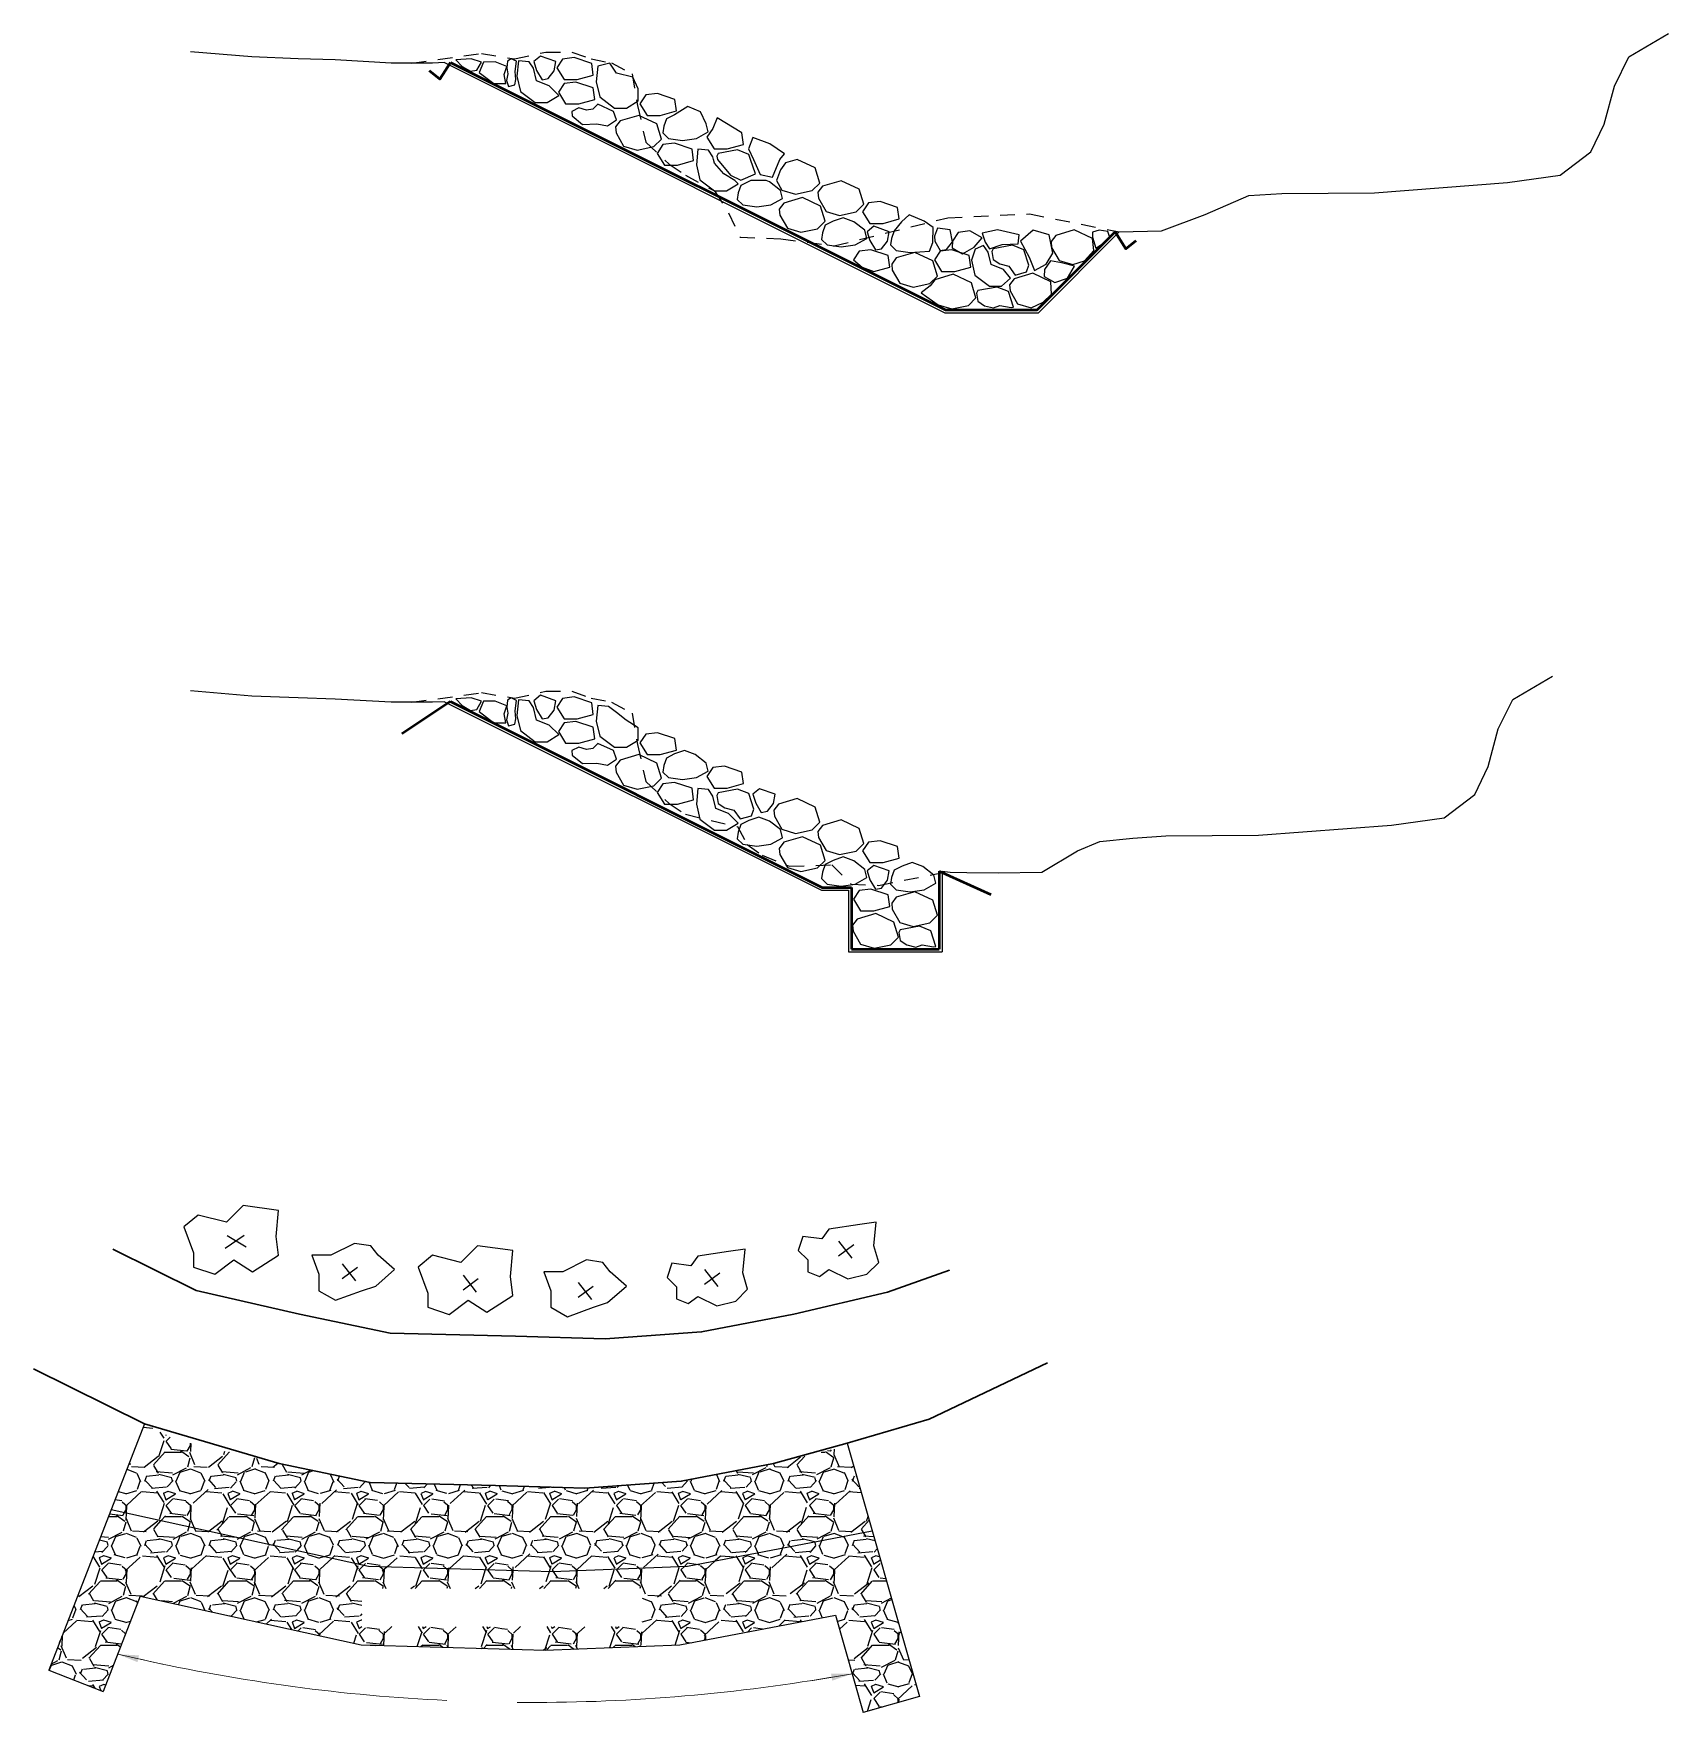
# Model space of a CAD drawing. Header units: feet. Extents: x 425 to 893, y 594 to 1262.
# Drawn here: x 425.46 to 439.44, y 621.18 to 635.53 of the extents above; entities that cross this region are included whole.
import ezdxf

# ---------------------------------------------------------------- set-up
doc = ezdxf.new("R2010")
doc.units = ezdxf.units.FT
doc.header["$MEASUREMENT"] = 0
doc.linetypes.add('HIDDEN', pattern=[0.375, 0.25, -0.125])
for name, color, linetype, lineweight in [('2.Tblk.Text.User', 7, 'Continuous', 18), ('Geotextile', 250, 'Continuous', 53), ('Ground', 252, 'Continuous', 30), ('Streambed', 163, 'Continuous', 35)]:
    doc.layers.add(name, color=color, linetype=linetype, lineweight=lineweight)
for name, color, linetype in [('Existing ground', 7, 'Continuous'), ('Riprap Hatch', 253, 'Continuous'), ('Veg.', 102, 'Continuous')]:
    doc.layers.add(name, color=color, linetype=linetype)
doc.styles.add('Notes_Dimensions', font='romans.shx', dxfattribs={"height": 0.078})
doc.dimstyles.get("Standard").update_dxf_attribs({"dimtxt": 0.078, "dimasz": 0.18, "dimexe": 0.18, "dimexo": 0.0625, "dimgap": 0.09, "dimtad": 0, "dimtih": 1, "dimtoh": 1, "dimdec": 4, "dimzin": 0, "dimdsep": 46, "dimtxsty": 'Notes_Dimensions', "dimcen": 0.09, "dimclrd": 256, "dimclre": 256, "dimclrt": 256, "dimadec": 0, "dimazin": 0, "dimtfac": 1, "dimtdec": 4, "dimtofl": 0, "dimtmove": 0, "dimatfit": 3, "dimfxl": 0, "dimtolj": 1, "dimtzin": 0, "dimlwd": -1, "dimlwe": -1, "dimarcsym": 0})
pattern_1 = [(228.0128, (0.396, 0.55), (-4.399999027686989, -4.950000737883986), [0.0739948, -7.325498400000001]), (184.9697, (0.3465, 0.4950000000000001), (6.6000005783347, 0.5499952188538786), [0.1269774, -12.57075875]), (132.5104, (0.22, 0.484), (5.499994895090746, -6.050004770629159), [0.08953340000000001, -8.8638176]), (267.2737, (0.005500000000000001, 0.3465), (0.5499978097499547, 11.00000016223541), [0.1156309, -11.4474569]), (292.8337, (0, 0.231), (-2.750005447990427, 6.599998026477778), [0.11338525, -11.22515515]), (357.2737, (0.044, 0.1265), (-11.00000016223541, 0.5499978097499554), [0.1156309, -11.4474569]), (37.6942, (0.1595, 0.121), (-7.150004040089887, -5.499994722838291), [0.15291595, -15.13866695]), (72.2553, (0.2805, 0.2145), (3.850005919487975, 12.09999792718155), [0.1443684, -14.29247655]), (121.4296, (0.3245, 0.352), (-4.400004528797001, 7.149997270070912), [0.1160225, -11.48624015]), (175.2364, (0.264, 0.451), (6.050000520475772, -0.5499953429636933), [0.1324576, -6.490419650000001]), (222.3974, (0.132, 0.462), (-6.60000404309028, -6.049995645107765), [0.1712964, -16.95835625]), (138.8141, (0.55, 0.341), (-3.850001620743144, 3.299998522338516), [0.05846555, -5.788114200000001]), (171.4692, (0.5060000000000001, 0.3795), (7.149999056648321, -1.100004350521885), [0.11123035, -11.01183105]), (225, (0.396, 0.396), (-6.106226635438361e-17, -0.5500001701969238), [0.07778155, -0.7000356]), (203.1986, (0.3575, 0.462), (2.749999851866892, 1.10000072889567), [0.0418869, -4.14678825]), (291.8014, (0.319, 0.4455000000000001), (-0.5499999507753568, 1.650000150155924), [0.05923665, -2.9026041]), (30.9638, (0.341, 0.3905), (1.649998912258399, 1.100001365947403), [0.09621095, -3.11081265]), (161.5651, (0.4235, 0.4400000000000001), (1.100000239026129, -0.5499991217724893), [0.06957005000000002, -1.66968285]), (16.38950000000001, (0, 0.4455000000000001), (5.500001209126578, 1.649995990399884), [0.09746, -9.64856475]), (70.3462, (0.09350000000000001, 0.473), (-2.19999738605446, -6.050001174583423), [0.08176355, -8.0945744]), (293.1986, (0.4235, 0.55), (-1.10000072889567, 2.749999851866892), [0.08377325000000001, -4.104901900000001]), (343.6105, (0.4565, 0.473), (-5.500001209126577, 1.649995990399886), [0.09746, -9.64856475]), (339.444, (0, 0.1045), (-2.750001014498333, 1.099997798031871), [0.09398400000000001, -4.6052182]), (294.7751, (0.08800000000000001, 0.07150000000000001), (-2.749995704084844, 6.050001882011515), [0.07874790000000001, -7.79605365]), (66.80140000000002, (0.429, 0), (1.10000072889567, 2.749999851866892), [0.08377325000000001, -4.104901900000001]), (17.354, (0.462, 0.07700000000000001), (-7.150001110503259, -2.199996976242515), [0.09219705, -9.1274832]), (69.444, (0.1595, 0), (-1.099997798031873, -2.750001014498332), [0.04699200000000001, -4.6522102]), (101.3099, (0.396, 0), (-0.549998697688883, 2.200000413727024), [0.0280445, -2.77641595]), (165.9638, (0.3905, 0.0275), (1.650000300294357, -0.5499989315486852), [0.11338525, -2.1543225]), (186.009, (0.2805, 0.05500000000000001), (5.499999862998322, 0.5499996246150128), [0.1050775, -10.40265765]), (303.6901, (0.341, 0.341), (-0.550000733978955, 1.099999756774138), [0.0793221, -1.90373095]), (353.1572, (0.385, 0.275), (9.349999651013203, -1.100004398858619), [0.1384867, -13.71015965]), (60.94540000000001, (0.5225, 0.2585), (-2.200000014959604, -3.850000211513328), [0.0566258, -5.6059707]), (90, (0.55, 0.3080000000000001), (-0.5499999999999999, 0.55), [0.033, -0.517]), (120.2564, (0.2695, 0.07150000000000001), (2.199997187741482, -3.850001350720104), [0.0764082, -7.564436000000001]), (48.01280000000001, (0.231, 0.1375), (4.399999027686988, 4.950000737883987), [0.1479896, -7.251503599999999]), (0, (0.33, 0.2475), (0.55, 0.55), [0.143, -0.407]), (325.3048, (0.473, 0.2475), (-5.49999684244314, 3.850004735276952), [0.0869627, -8.6093007]), (254.0546, (0.5445, 0.198), (-0.5499999391130096, -2.200000069658683), [0.08008110000000002, -3.9239794]), (207.646, (0.5225, 0.121), (-10.44999769394878, -5.500004242243049), [0.13038575, -12.9082107]), (175.4261, (0.407, 0.06050000000000001), (-7.150000307071674, 0.5499971406385962), [0.13793945, -13.6559907])]

msp = doc.modelspace()

# ---------------------------------------------------------------- texts
at = {"char_height": 0.09, "attachment_point": 9, "style": 'Notes_Dimensions'}
for insert in [(425.4698794433158, 624.2669561380109), (425.5041128282751, 624.2557542422535), (425.5383838693463, 624.1416265571773), (425.5612312300605, 624.1302137970841), (425.5955022317376, 624.1530393383066), (425.6426614286576, 624.1503779966414), (432.73530024884, 623.6622903177226), (432.7696089483011, 623.6963177415009), (427.6289167049914, 623.5367498725533), (427.7774621538921, 623.5479517572913), (430.290633440308, 623.4226221874773), (430.4734498903473, 623.4338240742661)]:
    msp.add_mtext('\\A1;', dxfattribs=dict(at, insert=insert))

# ---------------------------------------------------------------- hatches: boundary and pattern name
at = {"layer": 'Riprap Hatch'}
h = msp.add_hatch(dxfattribs=at)
h.set_pattern_fill('GRAVEL', color=256, scale=0.55, style=0)
h.set_pattern_definition(pattern_1)
h.paths.add_polyline_path([(428.324540167957, 622.425813504698), (429.8971013686674, 622.3809260896368), (431.0503125410258, 622.425813504698), (432.1372838550749, 622.6339039855674), (431.9359849170496, 623.3401169971747), (431.7871317463106, 623.3051267783516), (430.9984939360651, 623.1522556422568), (430.1745443626926, 623.0934590514512), (429.4094505390811, 623.1169776877738), (428.3383158125876, 623.1404963240957), (427.5614514012742, 623.3051267783512), (426.8760886242348, 623.4603242973994), (426.6194239021539, 622.8008446082582)])
h.paths.add_polyline_path([(426.876088624235, 623.4603242973996), (426.6786488893558, 623.5050336951689), (426.4093165043836, 623.6395695767221), (426.1251970522762, 622.9095471317377), (426.6194239021539, 622.8008446082581)])
h.paths.add_polyline_path([(432.137283855075, 622.6339039855675), (432.6302963596889, 622.7282866135483), (432.4232518878957, 623.4546565656003), (431.9359849170496, 623.3401169971746)])
h = msp.add_hatch(dxfattribs=at)
h.set_pattern_fill('GRAVEL', color=256, scale=0.55, style=0)
h.set_pattern_definition(pattern_1)
h.paths.add_polyline_path([(428.261777264948, 621.7533149884683), (429.4660130816612, 621.7189411066046), (429.4660130816613, 621.9093036731313), (428.2684394160242, 621.9093036731311), (428.2684394160242, 622.2345423637069), (429.4660130816613, 622.2345423637069), (429.4660130816613, 622.3932311362437), (428.3245401679564, 622.425813504698), (426.1251970522762, 622.9095471317377), (425.5910610316855, 621.5371269020995), (426.0570155214536, 621.3557807869913), (426.3733812481428, 622.1686574823174)])
h = msp.add_hatch(dxfattribs=at)
h.set_pattern_fill('GRAVEL', color=256, scale=0.55, style=0)
h.set_pattern_definition(pattern_1)
h.paths.add_polyline_path([(431.0503125410261, 622.425813504698), (429.8971013686669, 622.3809260896367), (429.4660130816613, 622.3932311362436), (429.4660130816613, 622.2345423637069), (430.6635867472983, 622.2345423637069), (430.6635867472983, 621.9093036731313), (429.4660130816613, 621.9093036731313), (429.4660130816612, 621.7189411066046), (429.8343384656566, 621.7084275734068), (430.9875496380174, 621.7533149884683), (432.3158062989419, 622.0075972898663), (432.5527583679861, 621.1763031164955), (433.033605897026, 621.3133638833702), (432.6302851826551, 622.7283258257113)])

# ---------------------------------------------------------------- linework, layer by layer
at = {"layer": '2.Tblk.Text.User'}
for centre, radius, start, end in [((429.7007028059363, 636.438077650932), 15.17604241776384, 257.3521983147526, 267.335908821266), ((429.7253104362994, 636.5279232221279), 15.26659391353203, 269.5121158194506, 279.6454910449159)]:
    msp.add_arc(centre, radius, start, end, dxfattribs=at)
at = {"layer": 'Existing ground', "linetype": 'HIDDEN', "ltscale": 0.5}
for points in [[(428.6949808140006, 635.2742446490621), (429.2913234797294, 635.356262158389), (429.572067701122, 635.3095362131246), (429.8411115991486, 635.3679436447053), (430.0633663064525, 635.3679436447053), (430.2271345253527, 635.3095362131246), (430.4026000419332, 635.2744902067545), (430.5780625328295, 635.1810367688038), (430.624854749237, 634.9123579412678), (430.6950385353218, 634.5969516210455), (430.8938986472642, 634.410044745144), (431.0342692451179, 634.3165913071934), (431.2822330651323, 634.180789305911), (431.4034405731622, 633.9926414223961), (431.5022894258777, 633.7844407595279), (431.85084233621, 633.7711933081084), (432.3048682780773, 633.7111790749188), (433.2758632337041, 633.9521134205303), (433.9760789451261, 633.9846527221258), (434.7415598278447, 633.8304808058485)], [(428.6949808140005, 629.8104394871871), (429.2913234797293, 629.8924569965139), (429.5720677011218, 629.8457310512496), (429.8411115991485, 629.9041384828303), (430.0633663064523, 629.9041384828303), (430.2271345253525, 629.8457310512496), (430.4026000419331, 629.8106850448795), (430.5780625328293, 629.7172316069287), (430.6248547492369, 629.4485527793928), (430.6950385353216, 629.1331464591705), (430.893898647264, 628.946239583269), (431.0342692451177, 628.8527861453184), (431.47878168541, 628.7476496736298), (431.5606627691755, 628.5957872566768), (431.6893360693484, 628.502333818726), (431.9232911000177, 628.4088803807753), (432.2859164051752, 628.4205618670914), (432.4496846240754, 628.2570179638222), (432.6836366290599, 628.2453364775062), (433.32700615561, 628.373835921827)]]:
    msp.add_lwpolyline(points, dxfattribs=at)
at = {"layer": 'Geotextile'}
for p, q in [((429.0269748463389, 629.816107508055), (428.6106170019684, 629.5392177634632)), ((429.0269748463389, 629.816107508055), (432.2023982887002, 628.2283957868742)), ((433.2023982887002, 628.3666756439736), (433.2023982887002, 627.7011346597135)), ((433.2023982887002, 628.3666756439736), (433.6460101620964, 628.1679561086197)), ((432.2023982887002, 628.2283957868742), (432.4523982887002, 628.2283957868742)), ((432.4523982887002, 628.2283957868742), (432.4523982887002, 627.7011346597135)), ((432.4523982887002, 627.7011346597135), (433.2023982887002, 627.7011346597135))]:
    msp.add_line(p, q, dxfattribs=at)
for points in [[(429.026974846339, 635.27991266993), (428.9348250339926, 635.1362636697085), (428.8466155301594, 635.2070504747861)], [(429.026974846339, 635.27991266993), (433.2569205430217, 633.1649398215884), (434.0406635045251, 633.1649398215883), (434.7062044887853, 633.8304808058485)], [(434.7062044887853, 633.8304808058485), (434.7983543011317, 633.686831805627), (434.886563804965, 633.7576186107046)]]:
    msp.add_lwpolyline(points, dxfattribs=at)
at = {"layer": 'Ground'}
for p, q in [((428.9748626734043, 635.2780179066787), (433.2510188435845, 633.1399398215885)), ((434.7415598278447, 633.8304808058485), (434.0510188435845, 633.1399398215883)), ((433.2510188435846, 633.1399398215884), (434.0510188435845, 633.1399398215883)), ((428.9748626734042, 629.8142127448036), (432.1964965892628, 628.2033957868742)), ((433.2273982887002, 628.3666756439736), (433.2273982887002, 627.6761346597134)), ((432.1964965892629, 628.2033957868742), (432.4273982887003, 628.2033957868742)), ((432.4273982887003, 628.2033957868742), (432.4273982887003, 627.6761346597135)), ((432.4273982887003, 627.6761346597135), (433.2273982887002, 627.6761346597134)), ((426.4101341344669, 623.6416704125082), (425.5910610316856, 621.5371269020997)), ((432.4168324460895, 623.4771777640493), (433.0336058970259, 621.3133638833702)), ((426.3733812481428, 622.1686574823173), (426.0570155214537, 621.3557807869914)), ((432.315806298942, 622.0075972898663), (432.5527583679861, 621.1763031164955)), ((425.5910610316856, 621.5371269020997), (426.0570155214538, 621.3557807869914)), ((433.0336058970258, 621.3133638833701), (432.5527583679861, 621.1763031164955))]:
    msp.add_line(p, q, dxfattribs=at)
for points in [[(436.1316266300306, 634.1599117665285), (436.9254061714306, 634.1651583911358), (438.0624811664315, 634.2525421745695), (438.5123130442741, 634.3149591687467), (438.7747150025612, 634.5146935248705), (438.8871729621733, 634.751878085915), (438.9746402816024, 635.0764464303933), (439.099593561306, 635.3261143650299), (439.4369674795365, 635.5258487421897)], [(428.9748626734043, 635.2780179066787), (428.8710857750007, 635.2742446490621), (428.5188758530004, 635.2742446490621), (428.0402316272985, 635.3013118551976), (427.7232261267656, 635.3108283102333), (427.3283982463728, 635.325855322237), (426.8038425128444, 635.3709394530915)], [(434.7415598278447, 633.8304808058485), (434.7415598278447, 633.8304808058485), (434.7415598278447, 633.8304808058485), (434.7415598278447, 633.8304808058485), (434.7415598278447, 633.8304808058485), (435.1032323289506, 633.8387180891962), (435.4760320037414, 633.9783728964596), (435.8499070591153, 634.1419446533191), (436.1316266300306, 634.1599117665285)], [(435.1396115020293, 628.6681756432007), (435.9333910434293, 628.6734222678081), (437.0704660384302, 628.7608060512417), (437.5202979162728, 628.8232230454189), (437.7826998745599, 629.0229574015427), (437.895157834172, 629.2601419625872), (437.9826251536011, 629.5847103070655), (438.1075784333047, 629.8343782417021), (438.4449523515352, 630.034112618862)], [(428.9748626734042, 629.8142127448036), (428.8710857750006, 629.8104394871871), (428.5188758530003, 629.8104394871871), (428.0402316272983, 629.8375066933226), (427.7232261267654, 629.8470231483583), (427.3283982463727, 629.862050160362), (426.8038425128443, 629.9071342912165)], [(433.2273982887002, 628.3666756439736), (433.2967836914236, 628.3592452827389), (433.4405377515491, 628.355556229437), (433.7085001568194, 628.3526842147857), (434.0793778103275, 628.3577349991723), (434.3868587833622, 628.5409218733379), (434.5761723601986, 628.6202643729238), (434.857891931114, 628.6502085299913), (435.1396115020293, 628.6681756432007)], [(426.1251970522762, 622.9095471317377), (428.3245401679569, 622.425813504698), (429.8971013686678, 622.3809260896367), (431.050312541026, 622.425813504698), (432.6302851826549, 622.7283258257112)], [(426.3733812481428, 622.1686574823173), (428.2617772649476, 621.7533149884682), (429.8343384656585, 621.7084275734069), (430.9875496380167, 621.7533149884682), (432.315806298942, 622.0075972898663)]]:
    msp.add_lwpolyline(points, dxfattribs=at)
at = {"layer": 'Riprap Hatch'}
for points in [[(429.072692112332, 635.3022365800556), (429.1252681391494, 635.245329446839), (429.1252681391494, 635.245329446839), (429.1975573602541, 635.2037452170701), (429.2494975553515, 635.2131798644239), (429.2895654071841, 635.2825370507102), (429.2019386958224, 635.3109914027863), (429.072692112332, 635.3022365800556)], [(429.2704968392515, 635.1941445741105), (429.2704968392515, 635.1941445741105), (429.3952400692156, 635.0996021488937), (429.4984758919239, 635.0996021488937), (429.4845320241958, 635.175290864994), (429.5084361276687, 635.2443113196646), (429.4081445765998, 635.2843896517418), (429.4081445765998, 635.2843896517418), (429.3070907494567, 635.2825370507102), (429.3070907494567, 635.2825370507102), (429.2704968392515, 635.1941445741105)], [(429.5455728614193, 635.3107231945041), (429.5116441951204, 635.290784232924), (429.5076526197628, 635.232961216995), (429.5156358098722, 635.1811199126796), (429.5056567926898, 635.1252908076339), (429.5216232123028, 635.0734494822824), (429.5755099129665, 635.0874067743209), (429.5834931030759, 635.1332663880587), (429.5775057006452, 635.2010588742597), (429.5894805055065, 635.2887903430769), (429.5455728614193, 635.3107231945041)], [(429.5937206581065, 635.160774133116), (429.6238311228106, 635.0318526116737), (429.7485743527747, 634.9373101864569), (429.851810175483, 634.9373101864569), (429.9507444694672, 634.9974735575204), (429.869016132803, 635.0791238348), (429.7614788601589, 635.122097689305), (429.7356698847847, 635.2295322834949), (429.6969564808148, 635.2853982649006), (429.6066251654906, 635.293993044216), (429.5937206581065, 635.160774133116)], [(429.7952221116459, 635.3340348076574), (429.7385600913744, 635.2868615498523), (429.762169256639, 635.2113843289497), (429.8093876265623, 635.1311897948883), (429.8613278216597, 635.140624442242), (429.9132679773629, 635.2066669947548), (429.9274334922793, 635.2868615498523), (429.7952221116459, 635.3340348076574)], [(430.2332167819309, 635.2703150837658), (430.0838531382377, 635.3200554242624), (429.9842773889068, 635.3076203496563), (429.9344894945443, 635.2330098389115), (429.996724372346, 635.1335291579182), (430.108747105116, 635.1335291579182), (430.2456637653701, 635.1708344238089), (430.2332167819309, 635.2703150837658)], [(430.2718090417939, 635.1130341195267), (430.301919506498, 634.9841125980844), (430.4266627364621, 634.8895701728676), (430.5298985591704, 634.8895701728676), (430.6288328531546, 634.9497335439311), (430.6286040507613, 635.0543665451463), (430.5856405334525, 635.1530237940018), (430.4461112875844, 635.1872535377187), (430.3866997142868, 635.27364221967), (430.284713549178, 635.2462530306267), (430.2718090417939, 635.1130341195267)], [(430.2467432572225, 635.0610721624088), (430.0973796135293, 635.1108125029053), (429.9978038641984, 635.0983774282993), (429.9480159698359, 635.0237669175544), (430.0102508476376, 634.9242862365612), (430.1222735804076, 634.9242862365612), (430.2591902406617, 634.9615915024518), (430.2467432572225, 635.0610721624088)], [(430.9438786849847, 634.9637278490643), (430.7945150412914, 635.0134681895609), (430.6949392919606, 635.0010331149548), (430.6451513975981, 634.92642260421), (430.7073862753998, 634.8269419232167), (430.8194090081698, 634.8269419232167), (430.9563256684239, 634.8642471891073), (430.9438786849847, 634.9637278490643)], [(430.2864262897116, 634.921396280618), (430.2434113570175, 634.8784224471492), (430.1874919563333, 634.8698276888699), (430.1229695769892, 634.8913145950862), (430.0627487263692, 634.8612329095545), (430.0670502156992, 634.8225564657434), (430.1530800416933, 634.7495009257068), (430.2778232716574, 634.7537983153645), (430.3681546263758, 634.7366087777699), (430.4455814737099, 634.788177390554), (430.4197724983357, 634.8612329095545), (430.2864262897116, 634.921396280618)], [(430.6345357902496, 634.8266658133124), (430.4753806062513, 634.7793945901859), (430.4366672022814, 634.7278259774018), (430.4409686916114, 634.6762573856538), (430.5054910709555, 634.5645254018061), (430.6216313222596, 634.5301463266167), (430.7635805489379, 634.5602280121484), (430.8281029282821, 634.6246887728696), (430.7893894849179, 634.7536102943119), (430.6345357902496, 634.8266658133124)], [(430.8412016095534, 634.6773244230083), (430.8885180315775, 634.6300531998818), (431.0089597722116, 634.612863662287), (431.1294015522399, 634.6300531998818), (431.2283358462241, 634.6859192023237), (431.2111298889041, 634.7546773316664), (431.1637327208687, 634.8559234723383), (431.0552008878658, 634.9024188517714), (430.9401359429316, 634.8320302403246), (430.8713120742575, 634.7976511651351), (430.8498045882134, 634.7331904254501), (430.8412016095534, 634.6773244230083)], [(431.5167028165773, 634.6780470802099), (431.3058614384395, 634.8042627993135), (431.2677634235532, 634.7153523461004), (431.2179755291907, 634.6407418353556), (431.2802104069923, 634.5412611543624), (431.3922331397623, 634.5412611543624), (431.5291498000165, 634.578566420253), (431.5167028165773, 634.6780470802099)], [(431.0902555411404, 634.5391685077823), (430.9408918974471, 634.5889088482788), (430.8413161481163, 634.5764737736728), (430.7915282537538, 634.5018632629279), (430.8537631315554, 634.4023825819347), (430.9657858643254, 634.4023825819347), (431.1027025245796, 634.4396878478253), (431.0902555411404, 634.5391685077823)], [(431.2747939936706, 634.450260687371), (431.2693285971424, 634.473011402949), (431.2306151931724, 634.5288773843547), (431.1402838778482, 634.5374721636701), (431.1273793704641, 634.4042532525701)], [(431.6094926239912, 634.6380929214414), (431.5726367334487, 634.5398533082124), (431.6167438644114, 634.450260687371)], [(431.8403980259671, 634.450260687371), (431.8797710037202, 634.4989193623227), (431.7548692530486, 634.5848801844644), (431.6094926239912, 634.6380929214414)], [(431.1273793704641, 634.4042532525701), (431.1574898351682, 634.2753317311278), (431.2822330651323, 634.180789305911), (431.3854688878407, 634.180789305911), (431.4844031818248, 634.2409526769745), (431.4565904557026, 634.2687388389407)], [(431.4565904557026, 634.2687388389407), (431.3624209809161, 634.3269417082043), (431.2816654159167, 634.41883099892), (431.2747939936706, 634.450260687371)], [(431.3142007288087, 634.5007139847696), (431.3027900091351, 634.4779143600763), (431.3074033630007, 634.450260687371)], [(431.3074033630007, 634.450260687371), (431.4185008224422, 634.3157362878538), (431.5082300518891, 634.2731532686012), (431.6338494901095, 634.3269417082043), (431.5901281817769, 634.450260687371)], [(431.5901281817769, 634.450260687371), (431.5766470843307, 634.4931141098718), (431.4777542724125, 634.5311135053969), (431.3142007288087, 634.5007139847696)], [(431.6167438644114, 634.450260687371), (431.6742272726092, 634.3202184559941), (431.7796585610822, 634.2978068079861), (431.8403980259671, 634.450260687371)], [(431.8124674710984, 634.2687388389407), (431.8589253734643, 634.1882887121864), (431.9750656247684, 634.1539096369969), (432.1170148514466, 634.1839913225286), (432.1815372307908, 634.2484520832498), (432.1428237874267, 634.3773736046921), (431.9879700927584, 634.4504291236926)], [(431.8898313732234, 634.4212806084389), (431.8469558539186, 634.3605595838698), (431.8124674710984, 634.2687388389407)], [(431.9879700927584, 634.4504291236926), (431.8898313732234, 634.4212806084389)], [(431.4764593071017, 634.1081845283622), (431.5237757291259, 634.0609133052358), (431.64421746976, 634.043723767641), (431.7646592497883, 634.0609133052358), (431.8635935437724, 634.1167793076777), (431.8463875864524, 634.1855374370203), (431.7517547817983, 634.258592977057), (431.7250964262493, 634.2687388389407)], [(431.592119593457, 634.2687388389407), (431.57539364048, 634.2628903456786), (431.5065697718059, 634.2285112704891), (431.4850622857617, 634.164050530804), (431.4764593071017, 634.1081845283622)], [(431.7250964262493, 634.2687388389407), (431.592119593457, 634.2687388389407)], [(432.3651435911437, 634.2683732692884), (432.2059884071455, 634.221102046162), (432.1672750031755, 634.1695334333779), (432.1715764925055, 634.1179648416298), (432.2360988718497, 634.0062328577822), (432.3522391231538, 633.9718537825927), (432.494188349832, 634.0019354681244), (432.5587107291762, 634.0663962288456), (432.5199972858121, 634.1953177502879), (432.3651435911437, 634.2683732692884)], [(432.0345870712107, 634.1244221173448), (431.8754318872124, 634.0771508942183), (431.8367184832425, 634.0255822814343), (431.8410199725724, 633.9740136896862), (431.9055423519166, 633.8622817058385), (432.0216826032207, 633.8279026306491), (432.163631829899, 633.8579843161808), (432.2281542092431, 633.922445076902), (432.189440765879, 634.0513665983443), (432.0345870712107, 634.1244221173448)], [(432.8474133799203, 634.040653356746), (432.698049736227, 634.0903936972426), (432.5984739868962, 634.0779586226365), (432.5486860925337, 634.0033481118917), (432.6109209703353, 633.9038674308985), (432.7229437031053, 633.9038674308985), (432.8598603633595, 633.9411726967891), (432.8474133799203, 634.040653356746)], [(432.7871054437884, 633.7195047463814), (432.8344218658126, 633.6722335232549), (432.9548636064467, 633.6550439856602), (433.1207006283748, 633.6650942810571), (433.1484091132124, 633.7389496233405), (433.1507167668042, 633.8681933774927), (433.074522593934, 633.9235848842053), (432.9452218786028, 633.9766676377604), (432.8805715209369, 633.9166601721553), (432.8172159084926, 633.8398314885083), (432.7957084224485, 633.7753707488232), (432.7871054437884, 633.7195047463814)], [(432.1973309857361, 633.7670450668427), (432.2446474077602, 633.7197738437162), (432.3650891483943, 633.7025843061215), (432.4855309284226, 633.7197738437162), (432.5844652224068, 633.7756398461581), (432.5672592650868, 633.8443979755008), (432.4726264604327, 633.9174535155374), (432.3822951451085, 633.9518325696907), (432.2962653191144, 633.921750884159), (432.2274414504402, 633.8873718089695), (432.2059339643961, 633.8229110692845), (432.1973309857361, 633.7670450668427)], [(432.643252404371, 633.8796115811398), (432.5865903840995, 633.8324383233347), (432.610199549364, 633.7569611024321), (432.6574179192874, 633.6767665683707), (432.7093581143848, 633.6862012157244), (432.761298270088, 633.7522437682371), (432.7754637850044, 633.8324383233347), (432.643252404371, 633.8796115811398)], [(433.1887443160909, 633.8636377680457), (433.163377584082, 633.7933507801729), (433.1652307419135, 633.7505326154557), (433.2124491118368, 633.6703380813942), (433.2643893069342, 633.6797727287479), (433.3163294626374, 633.7458152812607), (433.2970918698298, 633.849313285488), (433.1887443160909, 633.8636377680457)], [(433.5710174884999, 633.7809481953509), (433.4658170200569, 633.8393429961505), (433.3662412707261, 633.8269079215445), (433.3164533763636, 633.7522974107997), (433.3127918282181, 633.6933223474739), (433.4034650348627, 633.6421243535335), (433.5030200172088, 633.6992334983186), (433.5710174884999, 633.7809481953509)], [(433.7012795674888, 633.8474145990779), (433.572020736983, 633.8188951858743), (433.5956299022475, 633.7434179649717), (433.6344833808922, 633.6869531598095), (433.7426317116743, 633.7219047734566), (433.879405705222, 633.7282600343256), (433.8873567826328, 633.8061077245618), (433.7012795674888, 633.8474145990779)], [(434.1426862763484, 633.8061959275979), (434.0054543673479, 633.8451847644267), (433.8984210904288, 633.7511990134155), (433.9714586051797, 633.6150243575266), (434.0180440688283, 633.5005724072817), (434.1187646541458, 633.5546532478252), (434.1741635035256, 633.6502390328608), (434.1426862763484, 633.8061959275979)], [(434.3580985218026, 633.8481087678703), (434.1989433378043, 633.8008375447438), (434.1602299338343, 633.7492689319597), (434.1645314231643, 633.6977003402117), (434.2290538025085, 633.585968356364), (434.3451940538126, 633.5515892811745), (434.4442949655851, 633.5841393680732), (434.5253281599013, 633.6707702238054), (434.5129522164709, 633.7750532488698), (434.3580985218026, 633.8481087678703)], [(434.5716846658235, 633.8447468440893), (434.5126908827898, 633.8277654384945), (434.5145440406213, 633.7849472737772), (434.5409597283189, 633.692158686365), (434.5900042574195, 633.7233361385172), (434.6583823337625, 633.7908037240761), (434.6455012315397, 633.8353431624967), (434.5716846658235, 633.8447468440893)], [(432.7684182791057, 633.627864264312), (432.6190546354124, 633.6776046048086), (432.5194788860816, 633.6651695302025), (432.4696909917191, 633.5905590194577), (432.5443472550961, 633.528504916156), (432.6439486022907, 633.4910783384645), (432.7808652625449, 633.5283836043551), (432.7684182791057, 633.627864264312)], [(433.4606229027825, 633.627864264312), (433.3112592590892, 633.6776046048086), (433.2116835097584, 633.6651695302025), (433.1618956153959, 633.5905590194577), (433.2241304931975, 633.4910783384645), (433.3361532259676, 633.4910783384645), (433.4730698862217, 633.5283836043551), (433.4606229027825, 633.627864264312)], [(433.4787930623939, 633.5897663001286), (433.508903527098, 633.4608447786864), (433.6336467570621, 633.3663023534696), (433.7368825797705, 633.3663023534696), (433.8137721481199, 633.43553272635), (433.7540885370905, 633.5081160018127), (433.6465512644463, 633.5510898563176), (433.6207422890722, 633.6585244505076), (433.5820288851022, 633.7143904319132), (433.5118482703252, 633.6824795637119), (433.4787930623939, 633.5897663001286)], [(433.6656144207385, 633.6862270323281), (433.6542037010649, 633.6634274076348), (433.6656144207385, 633.5950285125184), (433.7226679797124, 633.5570291380295), (433.7987393916775, 633.5380294402669), (433.8519893642954, 633.4620306702528), (433.9508822156077, 633.4886302429132), (433.969900068599, 633.5456293151648), (433.9280607762605, 633.6786271574304), (433.8291679643423, 633.7166265529554), (433.6656144207385, 633.6862270323281)], [(432.9950931600159, 633.6551341285203), (432.8359379760176, 633.6078629053939), (432.7972245720477, 633.5562942926098), (432.8015260613777, 633.5047257008617), (432.8660484407218, 633.3929937170141), (432.9821886920259, 633.3586146418246), (433.1241379187042, 633.3886963273563), (433.1886602980484, 633.4531570880775), (433.1499468546842, 633.5820786095198), (432.9950931600159, 633.6551341285203)], [(434.358504208121, 633.5377213597246), (434.2487501997763, 633.565870507635), (434.1537279903471, 633.5836810859182), (434.1039400959846, 633.5090705751734), (434.1002785478391, 633.4500955118476), (434.1909517544838, 633.3988975179072), (434.3013391134224, 633.4353269192657), (434.358504208121, 633.5377213597246)], [(433.3240437511576, 633.4685045026491), (433.1648885671593, 633.4212332795227), (433.1261751631894, 633.3696646667386), (433.0494607079828, 633.3085203542705), (433.1949990318635, 633.2063640911429), (433.3111392831676, 633.1719850159534), (433.4530885098459, 633.2020667014851), (433.5176108891901, 633.2665274622063), (433.4788974458259, 633.3954489836486), (433.3240437511576, 633.4685045026491)], [(434.0025483138186, 633.4777291356941), (433.8433931298203, 633.4304579125676), (433.8046797258503, 633.3788892997835), (433.8089812151803, 633.3273207080355), (433.8735035945245, 633.2155887241878), (433.9896438458286, 633.1812096489983), (434.0931749113639, 633.2294548431666), (434.1638722997415, 633.2989743098826), (434.1574020084869, 633.4046736166936), (434.0025483138186, 633.4777291356941)], [(433.5341042846781, 633.3286762860188), (433.5226935650044, 633.3058766613254), (433.5341042846781, 633.237477766209), (433.5911578436519, 633.1994783917202), (433.667229255617, 633.1804786939575), (433.7204792282349, 633.2010410861476), (433.8193720795473, 633.1843923762158), (433.8383899325386, 633.1880785688554), (433.7965506402001, 633.321076411121), (433.6976578282819, 633.359075806646), (433.5341042846781, 633.3286762860188)], [(429.0726921123319, 629.8384314181806), (429.1252681391493, 629.781524284964), (429.1252681391493, 629.781524284964), (429.197557360254, 629.7399400551951), (429.2494975553514, 629.7493747025488), (429.289565407184, 629.8187318888351), (429.2019386958223, 629.8471862409112), (429.0726921123319, 629.8384314181806)], [(429.2704968392514, 629.7303394122355), (429.2704968392514, 629.7303394122355), (429.3952400692155, 629.6357969870187), (429.4984758919238, 629.6357969870187), (429.4845320241957, 629.711485703119), (429.5084361276686, 629.7805061577895), (429.4081445765997, 629.8205844898667), (429.4081445765997, 629.8205844898667), (429.3070907494566, 629.8187318888351), (429.3070907494566, 629.8187318888351), (429.2704968392514, 629.7303394122355)], [(429.5455728614192, 629.8469180326291), (429.5116441951203, 629.826979071049), (429.5076526197627, 629.76915605512), (429.5156358098721, 629.7173147508046), (429.5056567926897, 629.6614856457588), (429.5216232123027, 629.6096443204074), (429.5755099129664, 629.6236016124459), (429.5834931030757, 629.6694612261837), (429.5775057006451, 629.7372537123847), (429.5894805055063, 629.8249851812019), (429.5455728614192, 629.8469180326291)], [(429.5937206581063, 629.696968971241), (429.6238311228105, 629.5680474497987), (429.7485743527746, 629.4735050245819), (429.8518101754829, 629.4735050245819), (429.9507444694671, 629.5336683956453), (429.8690161328029, 629.615318672925), (429.7614788601588, 629.6582925274299), (429.7356698847846, 629.7657271216199), (429.6969564808147, 629.8215931030255), (429.6066251654905, 629.830187882341), (429.5937206581063, 629.696968971241)], [(429.7952221116458, 629.8702296457824), (429.7385600913743, 629.8230563879773), (429.7621692566389, 629.7475791670747), (429.8093876265622, 629.6673846330133), (429.8613278216596, 629.676819280367), (429.9132679773628, 629.7428618328797), (429.9274334922792, 629.8230563879773), (429.7952221116458, 629.8702296457824)], [(430.2332167819308, 629.8065099218908), (430.0838531382375, 629.8562502623873), (429.9842773889067, 629.8438151877813), (429.9344894945442, 629.7692046770364), (429.9967243723459, 629.6697239960432), (430.1087471051159, 629.6697239960432), (430.24566376537, 629.7070292619338), (430.2332167819308, 629.8065099218908)], [(430.2718090417937, 629.6492289576516), (430.3019195064979, 629.5203074362094), (430.426662736462, 629.4257650109926), (430.5298985591703, 629.4257650109926), (430.6288328531544, 629.485928382056), (430.6286040507612, 629.5905613832713), (430.5265324477127, 629.6585498944787), (430.4461112875842, 629.7234483758436), (430.3750448645021, 629.7738530894362), (430.2847135491779, 629.7824478687517), (430.2718090417937, 629.6492289576516)], [(430.2467432572224, 629.5972670005337), (430.0973796135291, 629.6470073410303), (429.9978038641983, 629.6345722664242), (429.9480159698358, 629.5599617556794), (430.0102508476375, 629.4604810746862), (430.1222735804075, 629.4604810746862), (430.2591902406616, 629.4977863405768), (430.2467432572224, 629.5972670005337)], [(430.9438786849846, 629.4999226871893), (430.7945150412913, 629.5496630276858), (430.6949392919605, 629.5372279530798), (430.645151397598, 629.4626174423349), (430.7073862753996, 629.3631367613417), (430.8194090081697, 629.3631367613417), (430.9563256684238, 629.4004420272323), (430.9438786849846, 629.4999226871893)], [(430.2864262897115, 629.4575911187429), (430.2434113570174, 629.4146172852742), (430.1874919563332, 629.4060225269949), (430.1229695769891, 629.4275094332112), (430.0627487263691, 629.3974277476794), (430.0670502156991, 629.3587513038684), (430.1530800416932, 629.2856957638318), (430.2778232716573, 629.2899931534895), (430.3681546263757, 629.2728036158949), (430.4455814737098, 629.324372228679), (430.4197724983356, 629.3974277476794), (430.2864262897115, 629.4575911187429)], [(430.8412016095533, 629.2135192611332), (430.8885180315774, 629.1662480380068), (431.0089597722115, 629.149058500412), (431.1294015522398, 629.1662480380068), (431.228335846224, 629.2221140404487), (431.2111298889039, 629.2908721697913), (431.1164970842498, 629.363927709828), (431.0261657689257, 629.3983067639813), (430.9401359429315, 629.3682250784495), (430.8713120742574, 629.3338460032601), (430.8498045882133, 629.269385263575), (430.8412016095533, 629.2135192611332)], [(430.6345357902495, 629.3628606514374), (430.4753806062512, 629.3155894283109), (430.4366672022813, 629.2640208155268), (430.4409686916113, 629.2124522237788), (430.5054910709554, 629.1007202399311), (430.6216313222595, 629.0663411647416), (430.7635805489378, 629.0964228502734), (430.828102928282, 629.1608836109946), (430.7893894849178, 629.2898051324369), (430.6345357902495, 629.3628606514374)], [(431.5167028165772, 629.2142419183349), (431.3673391728839, 629.2639822588314), (431.267763423553, 629.2515471842254), (431.2179755291905, 629.1769366734806), (431.2802104069922, 629.0774559924873), (431.3922331397622, 629.0774559924873), (431.5291498000163, 629.1147612583779), (431.5167028165772, 629.2142419183349)], [(431.0902555411403, 629.0753633459072), (430.940891897447, 629.1251036864038), (430.8413161481162, 629.1126686117977), (430.7915282537537, 629.0380581010529), (430.8537631315553, 628.9385774200597), (430.9657858643253, 628.9385774200597), (431.1027025245795, 628.9758826859503), (431.0902555411403, 629.0753633459072)], [(431.127379370464, 628.9404480906951), (431.1574898351681, 628.8115265692528), (431.2822330651322, 628.716984144036), (431.3854688878405, 628.716984144036), (431.4844031818247, 628.7771475150995), (431.4026748451606, 628.8587977923792), (431.2951375725164, 628.9017716468841), (431.2693285971422, 629.009206241074), (431.2306151931723, 629.0650722224797), (431.1402838778481, 629.0736670017951), (431.127379370464, 628.9404480906951)], [(431.3142007288086, 629.0369088228946), (431.302790009135, 629.0141091982013), (431.3142007288086, 628.9457103030849), (431.3712542877824, 628.907710928596), (431.4473256997476, 628.8887112308333), (431.5005756723655, 628.8127124608193), (431.5994685236778, 628.8393120334797), (431.6184863766691, 628.8963111057312), (431.5766470843306, 629.0293089479968), (431.4777542724124, 629.0673083435219), (431.3142007288086, 629.0369088228946)], [(431.6681918190239, 629.0717409535115), (431.6115297987525, 629.0245676957064), (431.635138964017, 628.9490904748038), (431.6823573339403, 628.8688959407424), (431.7342975290377, 628.8783305880961), (431.786237684741, 628.9443731406088), (431.8004031996574, 629.0245676957064), (431.6681918190239, 629.0717409535115)], [(431.9879700927582, 628.9866239618176), (431.82881490876, 628.9393527386911), (431.79010150479, 628.887784125907), (431.79440299412, 628.836215534159), (431.8589253734642, 628.7244835503113), (431.9750656247683, 628.6901044751219), (432.1170148514465, 628.7201861606536), (432.1815372307907, 628.7846469213748), (432.1428237874266, 628.9135684428171), (431.9879700927582, 628.9866239618176)], [(431.4764593071016, 628.6443793664872), (431.5237757291258, 628.5971081433607), (431.6442174697598, 628.579918605766), (431.7646592497882, 628.5971081433607), (431.8635935437723, 628.6529741458027), (431.8463875864523, 628.7217322751453), (431.7517547817982, 628.794787815182), (431.661423466474, 628.8291668693353), (431.5753936404799, 628.7990851838035), (431.5065697718057, 628.7647061086141), (431.4850622857616, 628.700245368929), (431.4764593071016, 628.6443793664872)], [(432.3651435911436, 628.8045681074134), (432.2059884071454, 628.7572968842869), (432.1672750031754, 628.7057282715028), (432.1715764925054, 628.6541596797548), (432.2360988718495, 628.5424276959071), (432.3522391231537, 628.5080486207177), (432.4941883498319, 628.5381303062494), (432.5587107291761, 628.6025910669706), (432.5199972858119, 628.7315125884129), (432.3651435911436, 628.8045681074134)], [(432.0345870712106, 628.6606169554698), (431.8754318872123, 628.6133457323433), (431.8367184832424, 628.5617771195592), (431.8410199725723, 628.5102085278112), (431.9055423519165, 628.3984765439635), (432.0216826032206, 628.364097468774), (432.1636318298989, 628.3941791543058), (432.228154209243, 628.458639915027), (432.1894407658789, 628.5875614364693), (432.0345870712106, 628.6606169554698)], [(432.8474133799202, 628.576848194871), (432.6980497362269, 628.6265885353675), (432.5984739868961, 628.6141534607615), (432.5486860925336, 628.5395429500167), (432.6109209703352, 628.4400622690234), (432.7229437031052, 628.4400622690234), (432.8598603633594, 628.477367534914), (432.8474133799202, 628.576848194871)], [(432.197330985736, 628.3032399049677), (432.2446474077601, 628.2559686818412), (432.3650891483942, 628.2387791442465), (432.4855309284225, 628.2559686818412), (432.5844652224067, 628.3118346842831), (432.5672592650866, 628.3805928136258), (432.4726264604325, 628.4536483536624), (432.3822951451084, 628.4880274078157), (432.2962653191142, 628.457945722284), (432.2274414504401, 628.4235666470945), (432.205933964396, 628.3591059074095), (432.197330985736, 628.3032399049677)], [(432.6432524043709, 628.4158064192648), (432.5865903840994, 628.3686331614597), (432.6101995493639, 628.2931559405571), (432.6574179192872, 628.2129614064957), (432.7093581143847, 628.2223960538494), (432.7612982700879, 628.2884386063621), (432.7754637850043, 628.3686331614597), (432.6432524043709, 628.4158064192648)], [(432.7871054437883, 628.2556995845064), (432.8344218658125, 628.2084283613799), (432.9548636064466, 628.1912388237852), (433.0753053864749, 628.2084283613799), (433.174239680459, 628.2642943638218), (433.157033723139, 628.3330524931645), (433.0624009184849, 628.4061080332011), (432.9720696031608, 628.4404870873544), (432.8860397771666, 628.4104054018227), (432.8172159084925, 628.3760263266332), (432.7957084224483, 628.3115655869482), (432.7871054437883, 628.2556995845064)], [(432.7684182791056, 628.164059102437), (432.6190546354123, 628.2137994429336), (432.5194788860815, 628.2013643683275), (432.4696909917189, 628.1267538575827), (432.5319258695206, 628.0272731765895), (432.6439486022906, 628.0272731765895), (432.7808652625448, 628.0645784424801), (432.7684182791056, 628.164059102437)], [(432.9950931600158, 628.1913289666453), (432.8359379760175, 628.1440577435188), (432.7972245720476, 628.0924891307347), (432.8015260613776, 628.0409205389867), (432.8660484407217, 627.929188555139), (432.9821886920258, 627.8948094799496), (433.1241379187041, 627.9248911654813), (433.1886602980483, 627.9893519262025), (433.1499468546841, 628.1182734476448), (432.9950931600158, 628.1913289666453)], [(432.6605807558474, 628.0046993407741), (432.5014255718492, 627.9574281176476), (432.4627121678792, 627.9058595048635), (432.4670136572092, 627.8542909131155), (432.5315360365533, 627.7425589292678), (432.6476762878575, 627.7081798540784), (432.7896255145357, 627.7382615396101), (432.8541478938799, 627.8027223003313), (432.8154344505157, 627.9316438217736), (432.6605807558474, 628.0046993407741)], [(432.8706412893679, 627.8648711241437), (432.8592305696943, 627.8420714994504), (432.8706412893679, 627.773672604334), (432.9276948483417, 627.7356732298451), (433.0037662603069, 627.7166735320825), (433.0570162329248, 627.7372359242726), (433.1559090842371, 627.7205872143408), (433.1749269372284, 627.7242734069804), (433.1330876448899, 627.857271249246), (433.0341948329717, 627.895270644771), (432.8706412893679, 627.8648711241437)]]:
    msp.add_lwpolyline(points, dxfattribs=at)
at = {"layer": 'Streambed'}
for points in [[(426.1407387274654, 625.1363916126923), (426.8516227411615, 624.7812935524476), (427.7344252530843, 624.5813866356295), (428.5112896643936, 624.4167561813742), (429.5824243908996, 624.3932375450522), (430.3475182144994, 624.36971890873), (431.1714677878713, 624.4285154995355), (431.9601055981134, 624.5813866356295), (432.7605111848429, 624.7695342342863), (433.2901932542409, 624.9576833248639), (433.2901932542409, 624.9576833248639)], [(425.4617817771782, 624.1141331227599), (426.4101341344669, 623.6416704125082), (427.5614514012782, 623.3051267783508), (428.3383158125876, 623.1404963240955), (429.4094505390935, 623.1169776877734), (430.1745443626933, 623.0934590514512), (430.9984939360652, 623.1522556422567), (431.7871317463073, 623.3051267783508), (432.4168324460895, 623.4771777640493), (433.1172194024348, 623.6814234675851), (434.1286948729739, 624.1637056878214)]]:
    msp.add_lwpolyline(points, dxfattribs=at)
at = {"layer": 'Veg.'}
for p, q in [((427.2621823441145, 625.2529565304505), (427.1008745587878, 625.1401955887156)), ((427.1170053373203, 625.2529565304505), (427.2783131226474, 625.1563040806711)), ((432.343342432227, 625.2046310545838), (432.4562578819559, 625.0596531289382)), ((432.4723886604884, 625.1724140706729), (432.343342432227, 625.0757616208937)), ((428.1009769695338, 625.0113261550252), (428.2138924192627, 624.8663482293796)), ((428.2300231977952, 624.9791091711143), (428.1009769695338, 624.8824567213351)), ((431.1980659438273, 624.9630021772052), (431.3109813935562, 624.8180242515596)), ((431.3271121720886, 624.9307851932942), (431.1980659438273, 624.834132743515)), ((429.1333380082042, 624.9146737052458), (429.2462534579331, 624.7696957796002)), ((429.2623842364656, 624.8824567213348), (429.1333380082042, 624.7858042715557)), ((430.1173096404177, 624.8502397374239), (430.2302250901466, 624.7052618117782)), ((430.2463558686791, 624.8180227535129), (430.1173096404177, 624.7213703037337))]:
    msp.add_line(p, q, dxfattribs=at)
for points in [[(427.253333409677, 625.508034867587), (427.1116977341421, 625.3665938292756), (426.8688983218753, 625.4272107751035), (426.7475000803124, 625.3261825320571), (426.8284322413542, 625.1039188993084), (426.8284322413542, 624.9826835096064), (427.0105310682693, 624.9220665637786), (427.1723983194943, 625.0433019534805), (427.3342655707193, 624.9422722123877), (427.5568334072959, 625.0837132506992), (427.5365989024654, 625.2453584395735), (427.5568334072959, 625.4676220723222), (427.253333409677, 625.508034867587)], [(432.2610819058198, 625.3059783814941), (432.2003842496085, 625.2251542890104), (432.0385169983836, 625.245361435666), (431.9980509178629, 625.1241260459641), (432.0789830789047, 625.0433034515269), (432.0789830789047, 624.942273710434), (432.1801497447775, 624.9018624132156), (432.2610819058198, 624.9624793590434), (432.4229491570447, 624.8816567646062), (432.5848164082697, 624.9220680618247), (432.6859830741425, 625.0230978029175), (432.6455169936214, 625.1645373431826), (432.6657485693115, 625.366595327322), (432.5241158229176, 625.3463896787126), (432.2610819058198, 625.3059783814941)], [(428.2042994830549, 625.1847429917921), (428.0019661513093, 625.0837147487455), (427.8401018292252, 625.0837147487455), (427.900799485436, 624.9220680618248), (427.900799485436, 624.7806270235135), (428.0424351609709, 624.6998044290763), (428.2650000684071, 624.7806270235135), (428.3864012391109, 624.8210383207322), (428.548265561195, 624.9624793590435), (428.406632814801, 625.0837147487455), (428.3459351585898, 625.1645373431827), (428.2042994830549, 625.1847429917921)], [(429.2564322223061, 625.1645358451362), (429.1147965467712, 625.0230948068249), (428.8719971345045, 625.0837117526528), (428.7505988929415, 624.9826835096064), (428.8315310539833, 624.7604198768577), (428.8315310539833, 624.6391844871557), (429.0136298808984, 624.5785675413279), (429.1754971321234, 624.6998029310298), (429.3373643833484, 624.598773189937), (429.559932219925, 624.7402142282485), (429.5396977150945, 624.9018594171228), (429.559932219925, 625.1241230498715), (429.2564322223061, 625.1645358451362)], [(431.1397628602419, 625.0755219334845), (431.0790652040307, 624.9946978410009), (430.9171979528057, 625.0149049876565), (430.8767318722851, 624.8936695979545), (430.9576640333269, 624.8128470035173), (430.9576640333269, 624.7118172624245), (431.0588306991997, 624.671405965206), (431.1397628602419, 624.7320229110338), (431.3016301114669, 624.6512003165966), (431.4634973626919, 624.6916116138151), (431.5646640285647, 624.7926413549079), (431.5241979480436, 624.934080895173), (431.5444295237337, 625.1361388793124), (431.4027967773397, 625.115933230703), (431.1397628602419, 625.0755219334845)], [(430.187163790853, 625.0433019534807), (429.9848304591073, 624.9422737104342), (429.8229661370233, 624.9422737104342), (429.8836637932341, 624.7806270235135), (429.8836637932341, 624.6391859852022), (430.0252994687689, 624.558363390765), (430.2478643762051, 624.6391859852022), (430.369265546909, 624.6795972824209), (430.531129868993, 624.8210383207322), (430.3894971225991, 624.9422737104342), (430.3287994663879, 625.0230963048714), (430.187163790853, 625.0433019534807)]]:
    msp.add_lwpolyline(points, dxfattribs=at)

msp.set_redraw_order([(e.dxf.handle, doc.entitydb.next_handle()) for e in msp.query("TEXT MTEXT ATTDEF DIMENSION ARC_DIMENSION")])  # texts and dimensions are drawn at this point

# ---------------------------------------------------------------- leaders
at = {"layer": '2.Tblk.Text.User'}
for points in [[(426.1807584738601, 621.673728509315), (426.574834480249, 621.5868527143554)], [(432.4613295771921, 621.507196277955), (432.1051740553431, 621.4471003312947)]]:
    msp.add_leader(points, dimstyle='Standard', override={"dimgap": 0.09, "dimtad": 0}, dxfattribs=at)

doc.saveas('drawing.dxf')
